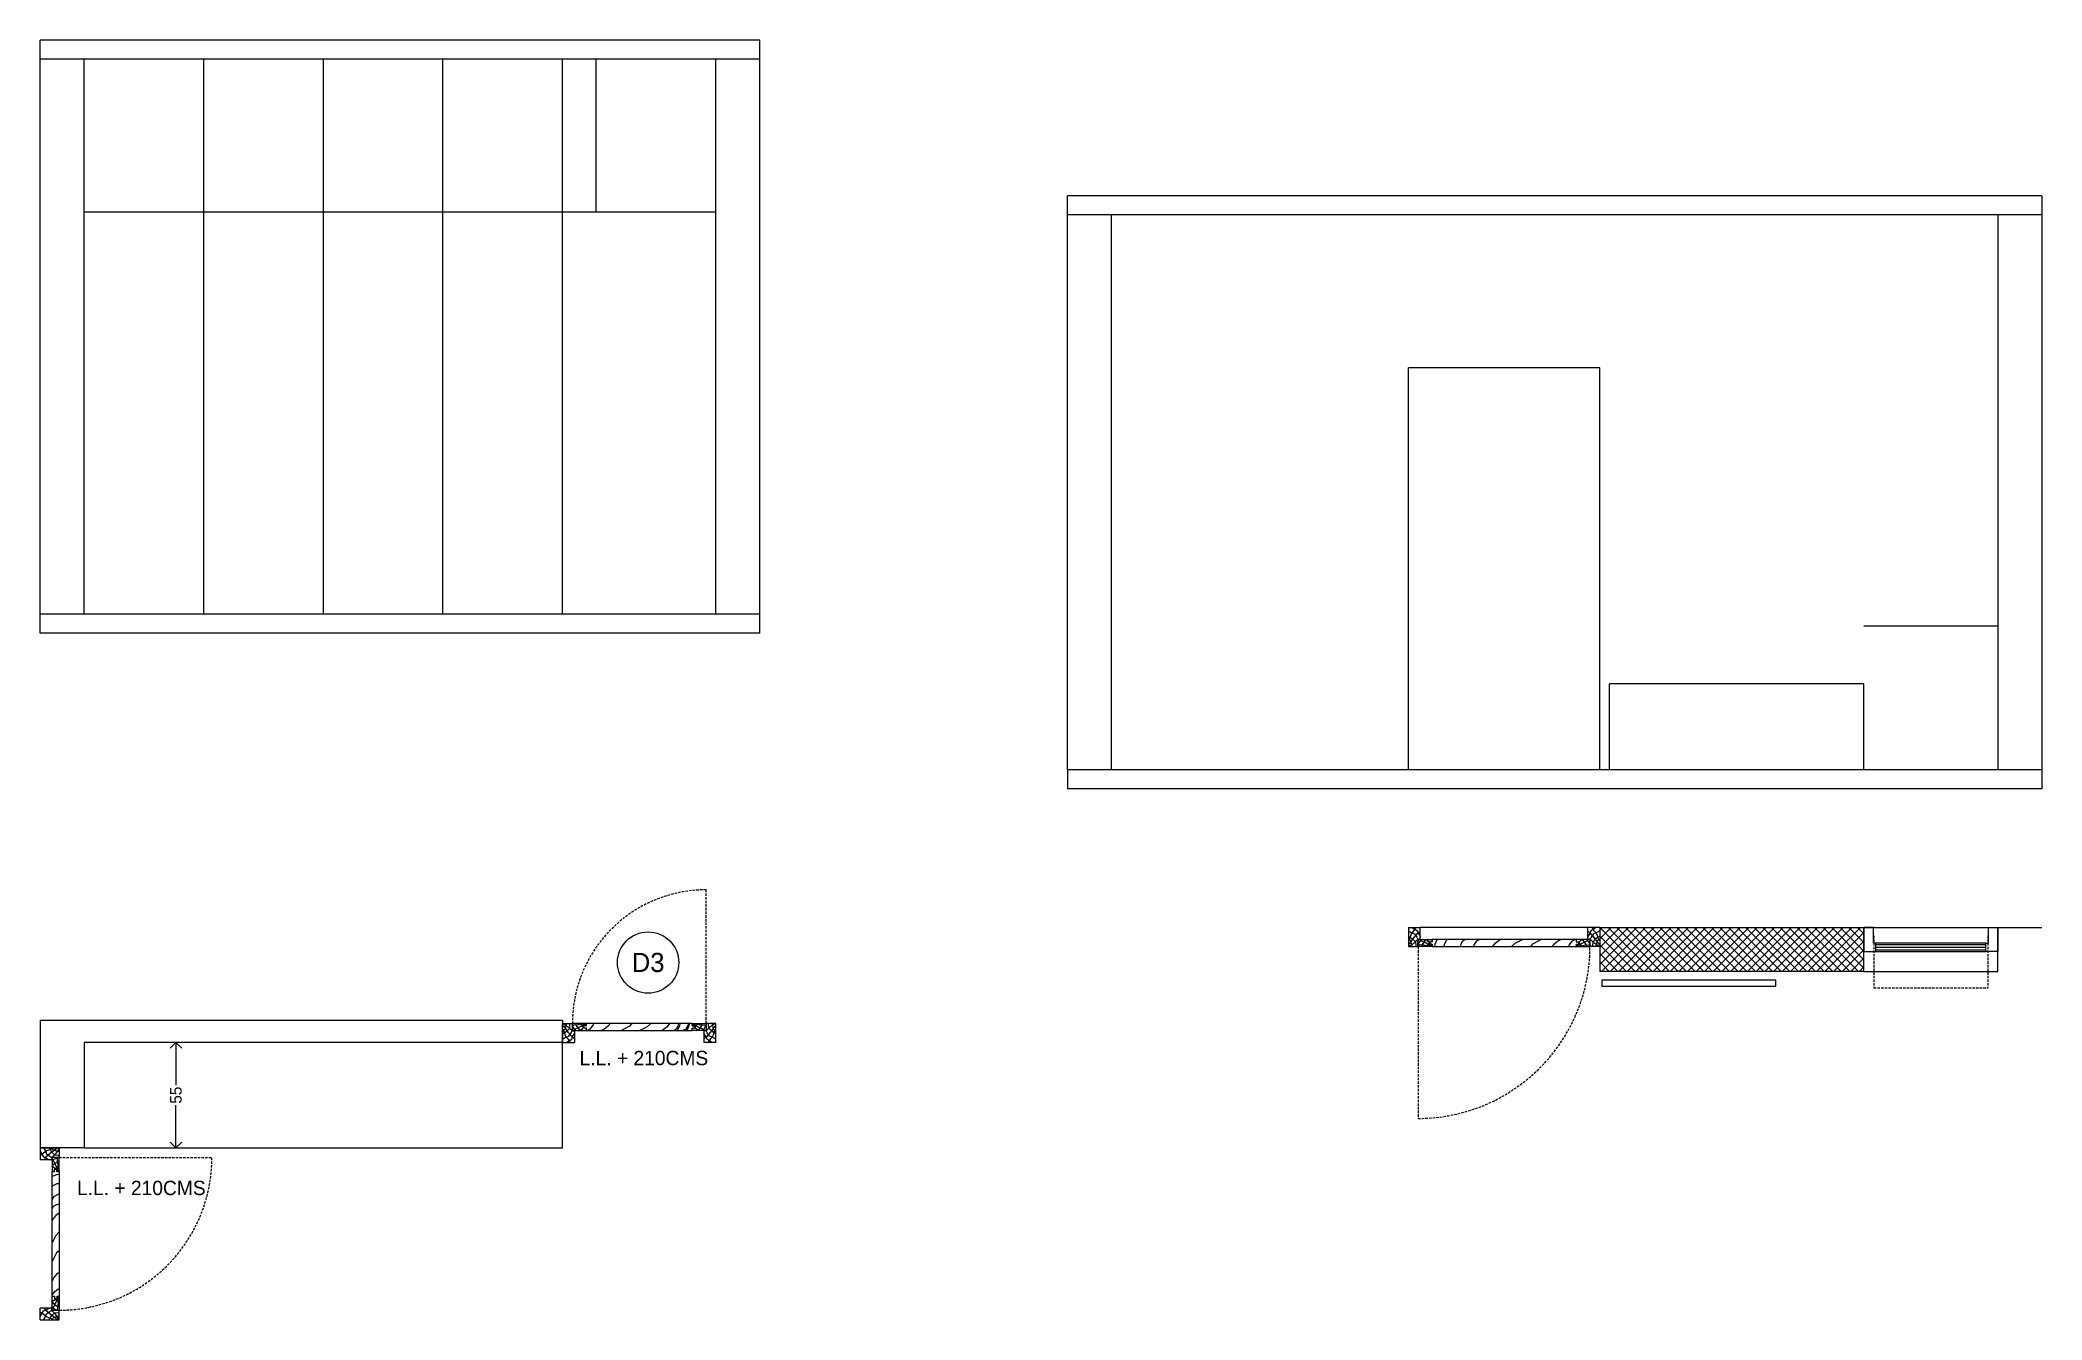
# Model space of a CAD drawing. Header units: metres. Extents: x -16 to 65907, y -5261 to 15511.
# Drawn here: x 23454 to 24500, y 6944 to 7613 of the extents above; entities that cross this region are included whole.
import ezdxf

# ---------------------------------------------------------------- set-up
doc = ezdxf.new("R2010")
doc.units = ezdxf.units.M
doc.header["$PDMODE"] = 67
doc.header["$PDSIZE"] = -5
doc.linetypes.add('DASHED', pattern=[19.05, 12.7, -6.35])
doc.layers.get('0').update_dxf_attribs({"color": 6})
for name, color, linetype in [('BC-CILL', 23, 'Continuous'), ('BC-DIMENSION', 8, 'Continuous'), ('BC-FURNITURE', 5, 'Continuous'), ('BC-GREYCOLOR', 8, 'Continuous'), ('BC-HATCH', 8, 'Continuous'), ('BC-JOINERY', 93, 'Continuous'), ('BC-TEXT', 7, 'Continuous'), ('BC-WALLS', 1, 'Continuous'), ('BC-WHITECOLOR', 7, 'Continuous')]:
    doc.layers.add(name, color=color, linetype=linetype)
doc.styles.add('BC-1IN10-3', font='FreeSans.ttf', dxfattribs={"height": 6})
doc.styles.add('BC-1IN50-1', font='FreeSans.ttf', dxfattribs={"height": 10})
doc.dimstyles.new('BC-1IN10-3', dxfattribs={"dimtxt": 6, "dimasz": 6, "dimexe": 0.18, "dimexo": 0.0625, "dimgap": 1, "dimtad": 0, "dimtoh": 1, "dimzin": 12, "dimdsep": 46, "dimtxsty": 'BC-1IN10-3', "dimblk": 'OPEN90', "dimcen": 0.09, "dimse1": 1, "dimse2": 1, "dimclrd": 256, "dimclre": 256, "dimclrt": 7, "dimadec": 0, "dimazin": 0, "dimtfac": 1, "dimtdec": 1, "dimtofl": 0, "dimtmove": 1, "dimatfit": 3, "dimldrblk": 'OPEN90', "dimfxl": 1, "dimtolj": 1, "dimtzin": 0, "dimlwd": -3, "dimarcsym": 0})

msp = doc.modelspace()

# ---------------------------------------------------------------- texts
at = {"layer": 'BC-TEXT', "style": 'BC-1IN50-1'}
for s, insert, char_height, width, attachment_point in [('{\\pxqc;{\\C7;D3}}', (23771.449, 7131.02), 10, 33.3881, 5), ('{\\pxql;\\fUbuntu|b0|i0|c0|p34;{\\C7;L.L. + 210CMS}}', (23735.642, 7081.073), 7.5, 105.17023, 4), ('{\\pxql;\\fUbuntu|b0|i0|c0|p34;{\\C7;L.L. + 210CMS}}', (23473.123, 7013.172), 7.5, 105.17023, 4)]:
    msp.add_mtext(s, dxfattribs=dict(at, insert=insert, char_height=char_height, width=width, attachment_point=attachment_point))

# ---------------------------------------------------------------- blocks, each defined once
blk = doc.blocks.new('_OPEN90')
at = {"color": 0, "linetype": 'ByBlock'}
for p, q in [((0, 0), (-1, 0)), ((-0.5, 0.5), (0, 0)), ((0, 0), (-0.5, -0.5))]:
    blk.add_line(p, q, dxfattribs=at)
blk = doc.blocks.new('*D2621')
at = {"layer": 'BC-DIMENSION', "linetype": 'Continuous', "lineweight": -3}
for p, q in [((23524.8, 7083.2), (23524.8, 7067)), ((23524.8, 7040.2), (23524.8, 7056.5))]:
    blk.add_line(p, q, dxfattribs=at)
at = {"layer": 'Defpoints', "color": 0}
for p in [(23476.8, 7089.2), (23524.8, 7089.2), (23476.8, 7034.2)]:
    blk.add_point(p, dxfattribs=at)
at = {"layer": 'BC-DIMENSION', "lineweight": -3, "xscale": 6, "yscale": 6, "zscale": 6}
for p, rotation in [((23524.8, 7089.2), 90), ((23524.8, 7034.2), 270)]:
    blk.add_blockref('_OPEN90', p, dxfattribs=dict(at, rotation=rotation))
at = {"layer": 'BC-DIMENSION', "color": 7, "insert": (23524.8, 7061.7), "char_height": 6, "attachment_point": 5, "rotation": 90, "style": 'BC-1IN10-3'}
blk.add_mtext('\\A1;55', dxfattribs=at)

# ---------------------------------------------------------------- dimensions: what is measured, and where the dimension line sits
at = {"layer": 'BC-DIMENSION', "linetype": 'Continuous'}
dim = msp.add_linear_dim(base=(23524.791, 7089.216), p1=(23476.789, 7034.216), p2=(23476.789, 7089.216), angle=90, dimstyle='BC-1IN10-3', override={"dimlfac": 1}, dxfattribs=at)
dim.commit()
dim.dimension.update_dxf_attribs({"geometry": '*D2621', "text_midpoint": (23524.791, 7061.716)})

# ---------------------------------------------------------------- hatches: boundary and pattern name
at = {"layer": 'BC-HATCH', "linetype": 'Continuous'}
h = msp.add_hatch(dxfattribs=at)
h.set_pattern_fill('ANSI37', color=256, angle=180, style=0)
h.set_pattern_definition([(225, (44081.9596, 11883.417), (2.24506403, -2.24506403), []), (315, (44081.9596, 11883.417), (2.24506403, 2.24506403), [])])
h.paths.add_polyline_path([(24268.582, 7149.352), (24268.582, 7126.352), (24406.582, 7126.352), (24406.582, 7136.852), (24406.582, 7149.352)])

# ---------------------------------------------------------------- linework, layer by layer
msp.add_line((23476.789, 7100.716), (23476.789, 7100.716))
at = {"layer": 'BC-CILL'}
for p, q in [((24406.582, 7149.352), (24476.582, 7149.352)), ((24406.582, 7126.352), (24476.582, 7126.352))]:
    msp.add_line(p, q, dxfattribs=at)
at = {"layer": 'BC-FURNITURE'}
for p, q in [((23726.789, 7034.216), (23726.789, 7089.216)), ((23476.789, 7034.216), (23726.789, 7034.216))]:
    msp.add_line(p, q, dxfattribs=at)
msp.add_lwpolyline([(24360.597, 7118.688), (24360.597, 7121.804), (24269.679, 7121.804), (24269.679, 7118.688)], close=True, dxfattribs=at)
at = {"layer": 'BC-GREYCOLOR', "linetype": 'DASHED', "ltscale": 0.1}
for p, q in [((23801.689, 7099.216), (23801.689, 7169.016)), ((24411.782, 7145.002), (24411.782, 7117.862)), ((24471.382, 7145.002), (24471.382, 7117.862)), ((24173.682, 7139.352), (24173.682, 7049.552)), ((24411.782, 7117.862), (24471.382, 7117.862)), ((23463.789, 7029.116), (23543.589, 7029.116))]:
    msp.add_line(p, q, dxfattribs=at)
for centre, radius, start, end in [((23801.689, 7099.216), 69.8, 90, 183.079694), ((24173.682, 7139.352), 89.8, 270, 2.393337), ((23463.789, 7029.116), 79.8, 267.306537, 0)]:
    msp.add_arc(centre, radius, start, end, dxfattribs=at)
at = {"layer": 'BC-HATCH'}
msp.add_line((24262.332, 7149.352), (24174.832, 7149.352), dxfattribs=at)
for points in [[(24168.582, 7142.282), (24169.06, 7142.938), (24170.165, 7146.005), (24171.463, 7147.525), (24172.237, 7148.685), (24172.483, 7149.352)], [(24168.582, 7147.63), (24170.082, 7146.751), (24171.795, 7146.005), (24173.011, 7144.292), (24173.582, 7143.152)], [(24168.582, 7140.279), (24169.308, 7141.059), (24171.38, 7143.905), (24173.674, 7146.558), (24174.832, 7147.282)], [(24168.582, 7144.668), (24169.198, 7144.486), (24170.9, 7143.246), (24172.269, 7141.857), (24172.43, 7139.871), (24172.582, 7139.352)], [(24170.421, 7139.352), (24170.496, 7139.954), (24170.137, 7141.28), (24169.75, 7142.524), (24168.582, 7143.102)], [(24168.866, 7139.352), (24169.612, 7139.927), (24171.684, 7141.28), (24173.582, 7143.152), (24174.832, 7143.404)], [(24170.373, 7149.352), (24170.773, 7149.1), (24173.315, 7147.608), (24173.784, 7146.254), (24174.503, 7145.152), (24174.832, 7144.299)], [(24175.392, 7143.102), (24174.905, 7142.599), (24174.141, 7141.284), (24173.682, 7139.87)], [(24180.784, 7139.352), (24179.799, 7139.968), (24177.819, 7141.114), (24175.527, 7142.189), (24174.687, 7143.102)], [(24178.566, 7143.102), (24177.338, 7142.571), (24176.22, 7140.958), (24175.669, 7140.039), (24175.484, 7139.352)], [(24179.732, 7141.292), (24178.767, 7142.147), (24178.164, 7143.102)], [(24182.488, 7139.352), (24182.64, 7140.702), (24183.653, 7143.102)], [(24187.349, 7139.352), (24187.468, 7140.66), (24188.435, 7142.594), (24188.855, 7143.102)], [(24195.941, 7139.352), (24196.199, 7140.798), (24197.083, 7142.428), (24198.053, 7143.102)], [(24202.721, 7139.352), (24202.963, 7140.102), (24204.302, 7142.347), (24205.733, 7143.102)], [(24212.802, 7139.352), (24213.972, 7141.138), (24216.088, 7142.779), (24216.7, 7143.102)], [(24222.469, 7139.352), (24224.377, 7141.181), (24226.837, 7142.304), (24228.174, 7143.102)], [(24232.515, 7139.352), (24233.572, 7140.836), (24236.594, 7142.347), (24237.789, 7143.102)], [(24243.906, 7139.352), (24244.365, 7140.447), (24246.567, 7142.26), (24248.249, 7143.102)], [(24252.356, 7139.352), (24252.611, 7140.016), (24254.381, 7142.39), (24255.338, 7143.102)], [(24256.381, 7139.352), (24257.365, 7139.968), (24259.346, 7141.114), (24261.638, 7142.189), (24262.477, 7143.102)], [(24257.432, 7141.292), (24258.398, 7142.147), (24259, 7143.102)], [(24258.598, 7143.102), (24259.827, 7142.571), (24260.944, 7140.958), (24261.496, 7140.039), (24261.681, 7139.352)], [(24261.772, 7143.102), (24262.26, 7142.599), (24263.024, 7141.284), (24263.482, 7139.87)], [(24266.792, 7149.352), (24266.392, 7149.1), (24263.85, 7147.608), (24263.38, 7146.254), (24262.661, 7145.152), (24262.332, 7144.299)], [(24268.582, 7140.279), (24267.856, 7141.059), (24265.784, 7143.905), (24263.491, 7146.558), (24262.332, 7147.282)], [(24268.299, 7139.352), (24267.552, 7139.927), (24265.48, 7141.28), (24263.582, 7143.152), (24262.332, 7143.404)], [(24268.582, 7147.63), (24267.083, 7146.751), (24265.37, 7146.005), (24264.154, 7144.292), (24263.582, 7143.152)], [(24268.582, 7144.668), (24267.967, 7144.486), (24266.264, 7143.246), (24264.895, 7141.857), (24264.734, 7139.871), (24264.583, 7139.352)], [(24268.582, 7142.282), (24268.105, 7142.938), (24267, 7146.005), (24265.701, 7147.525), (24264.928, 7148.685), (24264.682, 7149.352)], [(24266.744, 7139.352), (24266.668, 7139.954), (24267.028, 7141.28), (24267.414, 7142.524), (24268.582, 7143.102)], [(24179.673, 7139.352), (24179.021, 7139.628), (24176.645, 7140.025), (24174.367, 7140.279), (24173.682, 7140.6)], [(24179.732, 7141.481), (24179.432, 7141.326), (24178.229, 7139.827), (24178.064, 7139.352)], [(24179.969, 7139.352), (24180.323, 7140.109), (24180.947, 7140.602)], [(24180.982, 7142.123), (24180.454, 7141.852)], [(24180.982, 7140.144), (24180.496, 7140.602)], [(24256.182, 7142.123), (24256.71, 7141.852)], [(24256.182, 7140.144), (24256.668, 7140.602)], [(24257.196, 7139.352), (24256.842, 7140.109), (24256.218, 7140.602)], [(24257.432, 7141.481), (24257.733, 7141.326), (24258.936, 7139.827), (24259.101, 7139.352)], [(24257.492, 7139.352), (24258.143, 7139.628), (24260.52, 7140.025), (24262.798, 7140.279), (24263.482, 7140.6)], [(23728.628, 7099.216), (23728.703, 7098.613), (23728.344, 7097.287), (23727.957, 7096.044), (23726.789, 7095.466)], [(23726.789, 7093.9), (23727.405, 7094.082), (23729.107, 7095.322), (23730.476, 7096.71), (23730.637, 7098.696), (23730.789, 7099.216)], [(23726.789, 7098.288), (23727.515, 7097.508), (23729.588, 7094.662), (23731.881, 7092.01), (23733.039, 7091.286)], [(23726.789, 7096.285), (23727.267, 7095.629), (23728.372, 7092.562), (23729.67, 7091.043), (23730.444, 7089.882), (23730.69, 7089.216)], [(23726.789, 7090.938), (23728.289, 7091.816), (23730.002, 7092.562), (23731.218, 7094.275), (23731.789, 7095.416)], [(23727.073, 7099.216), (23727.819, 7098.641), (23729.891, 7097.287), (23731.789, 7095.416), (23733.039, 7095.164)], [(23728.58, 7089.216), (23728.98, 7089.468), (23731.522, 7090.96), (23731.991, 7092.314), (23732.71, 7093.415), (23733.039, 7094.268)], [(23737.88, 7099.216), (23737.228, 7098.939), (23734.852, 7098.543), (23732.574, 7098.288), (23731.889, 7097.968)], [(23733.599, 7095.466), (23733.112, 7095.968), (23732.348, 7097.284), (23731.889, 7098.698)], [(23738.991, 7099.216), (23738.006, 7098.599), (23736.026, 7097.454), (23733.734, 7096.378), (23732.894, 7095.466)], [(23736.773, 7095.466), (23735.545, 7095.997), (23734.427, 7097.609), (23733.876, 7098.529), (23733.691, 7099.216)], [(23737.939, 7097.087), (23737.639, 7097.241), (23736.436, 7098.741), (23736.271, 7099.216)], [(23737.939, 7097.275), (23736.974, 7096.421), (23736.371, 7095.466)], [(23738.176, 7099.216), (23738.53, 7098.458), (23739.154, 7097.966)], [(23739.189, 7096.444), (23738.661, 7096.716)], [(23739.189, 7098.423), (23738.703, 7097.966)], [(23743.016, 7099.216), (23742.761, 7098.552), (23740.991, 7096.177), (23740.034, 7095.466)], [(23751.466, 7099.216), (23751.007, 7098.12), (23748.805, 7096.307), (23747.122, 7095.466)], [(23762.857, 7099.216), (23761.799, 7097.732), (23758.777, 7096.221), (23757.582, 7095.466)], [(23772.903, 7099.216), (23770.995, 7097.386), (23768.534, 7096.264), (23767.198, 7095.466)], [(23782.57, 7099.216), (23781.399, 7097.429), (23779.284, 7095.789), (23778.672, 7095.466)], [(23787.238, 7099.216), (23786.98, 7097.77), (23786.096, 7096.139), (23785.126, 7095.466)], [(23788.022, 7099.216), (23787.903, 7097.908), (23786.936, 7095.974), (23786.517, 7095.466)], [(23792.651, 7099.216), (23792.408, 7098.466), (23791.07, 7096.221), (23789.638, 7095.466)], [(23792.884, 7099.216), (23792.732, 7097.866), (23791.719, 7095.466)], [(23794.389, 7098.423), (23794.875, 7097.966)], [(23794.389, 7096.444), (23794.917, 7096.716)], [(23795.403, 7099.216), (23795.049, 7098.458), (23794.425, 7097.966)], [(23794.588, 7099.216), (23795.572, 7098.599), (23797.553, 7097.454), (23799.845, 7096.378), (23800.684, 7095.466)], [(23795.639, 7097.087), (23795.94, 7097.241), (23797.143, 7098.741), (23797.308, 7099.216)], [(23795.639, 7097.275), (23796.605, 7096.421), (23797.207, 7095.466)], [(23795.699, 7099.216), (23796.35, 7098.939), (23798.727, 7098.543), (23801.005, 7098.288), (23801.689, 7097.968)], [(23796.805, 7095.466), (23798.034, 7095.997), (23799.151, 7097.609), (23799.703, 7098.529), (23799.888, 7099.216)], [(23799.979, 7095.466), (23800.467, 7095.968), (23801.231, 7097.284), (23801.689, 7098.698)], [(23806.506, 7099.216), (23805.759, 7098.641), (23803.687, 7097.287), (23801.789, 7095.416), (23800.539, 7095.164)], [(23806.789, 7098.288), (23806.063, 7097.508), (23803.991, 7094.662), (23801.698, 7092.01), (23800.539, 7091.286)], [(23804.999, 7089.216), (23804.599, 7089.468), (23802.057, 7090.96), (23801.587, 7092.314), (23800.868, 7093.415), (23800.539, 7094.268)], [(23806.789, 7090.938), (23805.29, 7091.816), (23803.577, 7092.562), (23802.361, 7094.275), (23801.789, 7095.416)], [(23806.789, 7093.9), (23806.174, 7094.082), (23804.471, 7095.322), (23803.102, 7096.71), (23802.941, 7098.696), (23802.79, 7099.216)], [(23806.789, 7096.285), (23806.312, 7095.629), (23805.207, 7092.562), (23803.908, 7091.043), (23803.135, 7089.882), (23802.889, 7089.216)], [(23804.951, 7099.216), (23804.875, 7098.613), (23805.235, 7097.287), (23805.621, 7096.044), (23806.789, 7095.466)], [(23460.859, 7034.216), (23460.203, 7033.739), (23457.136, 7032.633), (23455.616, 7031.335), (23454.456, 7030.561), (23453.789, 7030.316)], [(23453.789, 7032.425), (23454.041, 7032.025), (23455.533, 7029.484), (23456.887, 7029.014), (23457.989, 7028.295), (23458.842, 7027.966)], [(23455.511, 7034.216), (23456.39, 7032.716), (23457.136, 7031.003), (23458.849, 7029.787), (23459.989, 7029.216)], [(23462.862, 7034.216), (23462.082, 7033.49), (23459.236, 7031.418), (23456.583, 7029.124), (23455.859, 7027.966)], [(23458.473, 7034.216), (23458.655, 7033.6), (23459.895, 7031.898), (23461.284, 7030.529), (23463.27, 7030.368), (23463.789, 7030.216)], [(23463.789, 7033.933), (23463.214, 7033.186), (23461.86, 7031.114), (23459.989, 7029.216), (23459.737, 7027.966)], [(23463.789, 7032.377), (23463.187, 7032.302), (23461.86, 7032.661), (23460.617, 7033.048), (23460.039, 7034.216)], [(23460.039, 7027.406), (23460.542, 7027.893), (23461.857, 7028.657), (23463.271, 7029.116)], [(23463.789, 7022.014), (23463.173, 7022.999), (23462.027, 7024.979), (23460.952, 7027.271), (23460.039, 7028.111)], [(23463.789, 7023.125), (23463.513, 7023.777), (23463.116, 7026.153), (23462.862, 7028.431), (23462.541, 7029.116)], [(23460.039, 7024.232), (23460.57, 7025.46), (23462.183, 7026.578), (23463.102, 7027.13), (23463.789, 7027.314)], [(23461.849, 7023.066), (23460.994, 7024.031), (23460.039, 7024.634)], [(23463.789, 7020.31), (23462.439, 7020.158), (23460.039, 7019.145)], [(23461.018, 7021.816), (23461.289, 7022.344)], [(23461.66, 7023.066), (23461.815, 7023.367), (23463.314, 7024.569), (23463.789, 7024.735)], [(23463.789, 7022.829), (23463.032, 7022.475), (23462.539, 7021.851)], [(23462.997, 7021.816), (23462.539, 7022.302)], [(23463.789, 7015.449), (23462.481, 7015.33), (23460.547, 7014.363), (23460.039, 7013.943)], [(23463.789, 7010.077), (23463.039, 7009.835), (23460.794, 7008.496), (23460.039, 7007.065)], [(23463.789, 7004.665), (23462.343, 7004.407), (23460.713, 7003.522), (23460.039, 7002.553)], [(23463.789, 6999.996), (23462.003, 6998.826), (23460.362, 6996.71), (23460.039, 6996.098)], [(23463.789, 6990.329), (23461.96, 6988.422), (23460.837, 6985.961), (23460.039, 6984.624)], [(23463.789, 6980.283), (23462.305, 6979.226), (23460.794, 6976.204), (23460.039, 6975.009)], [(23463.789, 6968.892), (23462.694, 6968.433), (23460.881, 6966.231), (23460.039, 6964.549)], [(23463.789, 6960.443), (23463.125, 6960.187), (23460.751, 6958.417), (23460.039, 6957.46)], [(23463.789, 6956.417), (23463.173, 6955.433), (23462.027, 6953.452), (23460.952, 6951.161), (23460.039, 6950.321)], [(23461.849, 6955.366), (23460.994, 6954.4), (23460.039, 6953.798)], [(23461.018, 6956.616), (23461.289, 6956.088)], [(23461.66, 6955.366), (23461.815, 6955.065), (23463.314, 6953.863), (23463.789, 6953.697)], [(23462.997, 6956.616), (23462.539, 6956.13)], [(23463.789, 6955.603), (23463.032, 6955.956), (23462.539, 6956.58)], [(23463.789, 6955.306), (23463.513, 6954.655), (23463.116, 6952.278), (23462.862, 6950.001), (23462.541, 6949.316)], [(23453.789, 6946.006), (23454.041, 6946.406), (23455.533, 6948.948), (23456.887, 6949.418), (23457.989, 6950.137), (23458.842, 6950.466)], [(23460.859, 6944.216), (23460.203, 6944.693), (23457.136, 6945.798), (23455.616, 6947.097), (23454.456, 6947.87), (23453.789, 6948.116)], [(23455.511, 6944.216), (23456.39, 6945.715), (23457.136, 6947.428), (23458.849, 6948.644), (23459.989, 6949.216)], [(23462.862, 6944.216), (23462.082, 6944.942), (23459.236, 6947.014), (23456.583, 6949.307), (23455.859, 6950.466)], [(23458.473, 6944.216), (23458.655, 6944.831), (23459.895, 6946.534), (23461.284, 6947.903), (23463.27, 6948.064), (23463.789, 6948.215)], [(23463.789, 6944.499), (23463.214, 6945.246), (23461.86, 6947.318), (23459.989, 6949.216), (23459.737, 6950.466)], [(23460.039, 6954.2), (23460.57, 6952.971), (23462.183, 6951.854), (23463.102, 6951.302), (23463.789, 6951.118)], [(23460.039, 6951.026), (23460.542, 6950.538), (23461.857, 6949.774), (23463.271, 6949.316)], [(23463.789, 6946.054), (23463.187, 6946.13), (23461.86, 6945.771), (23460.617, 6945.384), (23460.039, 6944.216)]]:
    msp.add_lwpolyline(points, dxfattribs=at)
at = {"layer": 'BC-JOINERY'}
for p, q in [((24168.582, 7149.352), (24168.582, 7139.352)), ((24168.582, 7149.352), (24174.832, 7149.352)), ((24173.582, 7143.152), (24174.832, 7143.152)), ((24173.582, 7139.352), (24173.582, 7143.152)), ((24174.832, 7143.152), (24174.832, 7149.352)), ((24256.182, 7143.102), (24180.982, 7143.102)), ((24262.332, 7143.152), (24262.332, 7149.352)), ((24268.582, 7149.352), (24262.332, 7149.352)), ((24263.582, 7143.152), (24262.332, 7143.152)), ((24263.582, 7139.352), (24263.582, 7143.152)), ((24268.582, 7149.352), (24268.582, 7139.352)), ((24168.582, 7139.352), (24173.582, 7139.352)), ((24180.982, 7141.852), (24179.732, 7141.852)), ((24179.732, 7141.852), (24179.732, 7140.602)), ((24180.982, 7140.602), (24179.732, 7140.602)), ((24180.982, 7139.352), (24256.182, 7139.352)), ((24256.182, 7141.852), (24257.432, 7141.852)), ((24256.182, 7140.602), (24257.432, 7140.602)), ((24257.432, 7141.852), (24257.432, 7140.602)), ((24268.582, 7139.352), (24263.582, 7139.352)), ((23726.789, 7089.216), (23726.789, 7099.216)), ((23726.789, 7099.216), (23731.789, 7099.216)), ((23731.789, 7099.216), (23731.789, 7095.416)), ((23731.789, 7095.416), (23733.039, 7095.416)), ((23733.039, 7095.416), (23733.039, 7089.216)), ((23739.189, 7097.966), (23737.939, 7097.966)), ((23737.939, 7096.716), (23737.939, 7097.966)), ((23739.189, 7096.716), (23737.939, 7096.716)), ((23794.389, 7099.216), (23739.189, 7099.216)), ((23739.189, 7095.466), (23794.389, 7095.466)), ((23794.389, 7097.966), (23795.639, 7097.966)), ((23794.389, 7096.716), (23795.639, 7096.716)), ((23795.639, 7096.716), (23795.639, 7097.966)), ((23800.539, 7095.416), (23800.539, 7089.216)), ((23801.789, 7095.416), (23800.539, 7095.416)), ((23806.789, 7099.216), (23801.789, 7099.216)), ((23801.789, 7099.216), (23801.789, 7095.416)), ((23806.789, 7089.216), (23806.789, 7099.216)), ((23726.789, 7089.216), (23733.039, 7089.216)), ((23806.789, 7089.216), (23800.539, 7089.216)), ((23453.789, 7034.216), (23463.789, 7034.216)), ((23453.789, 7034.216), (23453.789, 7027.966)), ((23459.989, 7027.966), (23453.789, 7027.966)), ((23459.989, 7029.216), (23459.989, 7027.966)), ((23463.789, 7029.216), (23459.989, 7029.216)), ((23463.789, 7034.216), (23463.789, 7029.216)), ((23460.039, 6956.616), (23460.039, 7021.816)), ((23461.289, 7021.816), (23461.289, 7023.066)), ((23461.289, 7023.066), (23462.539, 7023.066)), ((23462.539, 7021.816), (23462.539, 7023.066)), ((23463.789, 7021.816), (23463.789, 6956.616)), ((23461.289, 6956.616), (23461.289, 6955.366)), ((23461.289, 6955.366), (23462.539, 6955.366)), ((23462.539, 6956.616), (23462.539, 6955.366)), ((23459.989, 6950.466), (23453.789, 6950.466)), ((23453.789, 6944.216), (23453.789, 6950.466)), ((23453.789, 6944.216), (23463.789, 6944.216)), ((23459.989, 6949.216), (23459.989, 6950.466)), ((23463.789, 6949.216), (23459.989, 6949.216)), ((23463.789, 6944.216), (23463.789, 6949.216))]:
    msp.add_line(p, q, dxfattribs=at)
for points in [[(24180.982, 7140.602), (24180.982, 7139.352), (24173.682, 7139.352), (24173.682, 7143.102), (24180.982, 7143.102), (24180.982, 7141.852)], [(24256.182, 7140.602), (24256.182, 7139.352), (24263.482, 7139.352), (24263.482, 7143.102), (24256.182, 7143.102), (24256.182, 7141.852)], [(23739.189, 7097.966), (23739.189, 7099.216), (23731.889, 7099.216), (23731.889, 7095.466), (23739.189, 7095.466), (23739.189, 7096.716)], [(23794.389, 7097.966), (23794.389, 7099.216), (23801.689, 7099.216), (23801.689, 7095.466), (23794.389, 7095.466), (23794.389, 7096.716)], [(23462.539, 7021.816), (23463.789, 7021.816), (23463.789, 7029.116), (23460.039, 7029.116), (23460.039, 7021.816), (23461.289, 7021.816)], [(23462.539, 6956.616), (23463.789, 6956.616), (23463.789, 6949.316), (23460.039, 6949.316), (23460.039, 6956.616), (23461.289, 6956.616)]]:
    msp.add_lwpolyline(points, dxfattribs=at)
for points in [[(24412.832, 7136.852), (24412.832, 7141.202), (24411.582, 7141.202), (24411.582, 7149.352), (24406.582, 7149.352), (24406.582, 7136.852)], [(24470.332, 7136.852), (24470.332, 7141.202), (24471.582, 7141.202), (24471.582, 7149.352), (24476.582, 7149.352), (24476.582, 7136.852)]]:
    msp.add_lwpolyline(points, close=True, dxfattribs=at)
at = {"layer": 'BC-TEXT'}
for p, q in [((23539.289, 7313.153), (23539.289, 7603.153)), ((23601.789, 7313.153), (23601.789, 7603.153)), ((23664.289, 7313.153), (23664.289, 7603.153)), ((23726.789, 7313.153), (23726.789, 7603.153)), ((23744.289, 7523.153), (23744.289, 7603.153)), ((23726.789, 7523.153), (23476.789, 7523.153)), ((23806.789, 7523.153), (23726.789, 7523.153)), ((24168.582, 7231.758), (24168.582, 7441.758)), ((24268.582, 7441.758), (24168.582, 7441.758)), ((24268.582, 7231.758), (24268.582, 7441.758)), ((23726.789, 7313.153), (23476.789, 7313.153)), ((24476.582, 7306.758), (24406.582, 7306.758)), ((24406.582, 7276.758), (24273.582, 7276.758)), ((24273.582, 7231.758), (24273.582, 7276.758)), ((24406.582, 7231.758), (24406.582, 7276.758))]:
    msp.add_line(p, q, dxfattribs=at)
at = {"layer": 'BC-TEXT', "linetype": 'Continuous'}
msp.add_circle((23771.449, 7131.02), 16, dxfattribs=at)
at = {"layer": 'BC-WALLS'}
for p, q in [((23453.789, 7303.153), (23453.789, 7613.153)), ((23829.789, 7613.153), (23453.789, 7613.153)), ((23829.789, 7603.153), (23453.789, 7603.153)), ((23476.789, 7313.153), (23476.789, 7603.153)), ((23806.789, 7313.153), (23806.789, 7603.153)), ((23829.789, 7303.153), (23829.789, 7613.153)), ((23990.582, 7231.758), (23990.582, 7531.758)), ((24499.582, 7531.758), (23990.582, 7531.758)), ((24499.582, 7531.758), (24499.582, 7231.758)), ((24499.582, 7521.758), (23990.582, 7521.758)), ((24013.582, 7231.758), (24013.582, 7521.758)), ((24476.582, 7521.758), (24476.582, 7231.758)), ((23829.789, 7313.153), (23453.789, 7313.153)), ((23829.789, 7303.153), (23453.789, 7303.153)), ((24499.582, 7231.758), (23990.582, 7231.758)), ((23990.582, 7231.758), (23990.582, 7221.758)), ((24499.582, 7231.758), (24499.582, 7221.758)), ((24499.582, 7221.758), (23990.582, 7221.758)), ((24268.582, 7149.352), (24268.582, 7126.352)), ((24268.582, 7149.352), (24406.582, 7149.352)), ((24406.582, 7126.352), (24406.582, 7149.352)), ((24406.582, 7126.352), (24406.582, 7149.352)), ((24476.582, 7126.352), (24476.582, 7149.352)), ((24476.582, 7149.352), (24499.582, 7149.352)), ((24406.582, 7126.352), (24268.582, 7126.352)), ((24476.582, 7126.352), (24476.582, 7126.352)), ((23453.789, 7100.716), (23453.789, 7034.216)), ((23726.789, 7100.716), (23453.789, 7100.716)), ((23726.789, 7100.716), (23726.789, 7089.216)), ((23726.789, 7089.216), (23476.789, 7089.216)), ((23476.789, 7089.216), (23476.789, 7034.216)), ((23476.789, 7034.216), (23453.789, 7034.216))]:
    msp.add_line(p, q, dxfattribs=at)
at = {"layer": 'BC-WHITECOLOR'}
for p, q in [((24411.582, 7149.352), (24471.582, 7149.352)), ((24470.332, 7141.202), (24412.832, 7141.202)), ((24412.832, 7140.37), (24470.332, 7140.37)), ((24412.832, 7139.027), (24470.332, 7139.027)), ((24412.832, 7137.683), (24470.332, 7137.683)), ((24412.832, 7136.852), (24470.332, 7136.852))]:
    msp.add_line(p, q, dxfattribs=at)

msp.set_redraw_order([(e.dxf.handle, doc.entitydb.next_handle()) for e in msp.query("TEXT MTEXT ATTDEF DIMENSION ARC_DIMENSION")])  # texts and dimensions are drawn at this point

doc.saveas('drawing.dxf')
